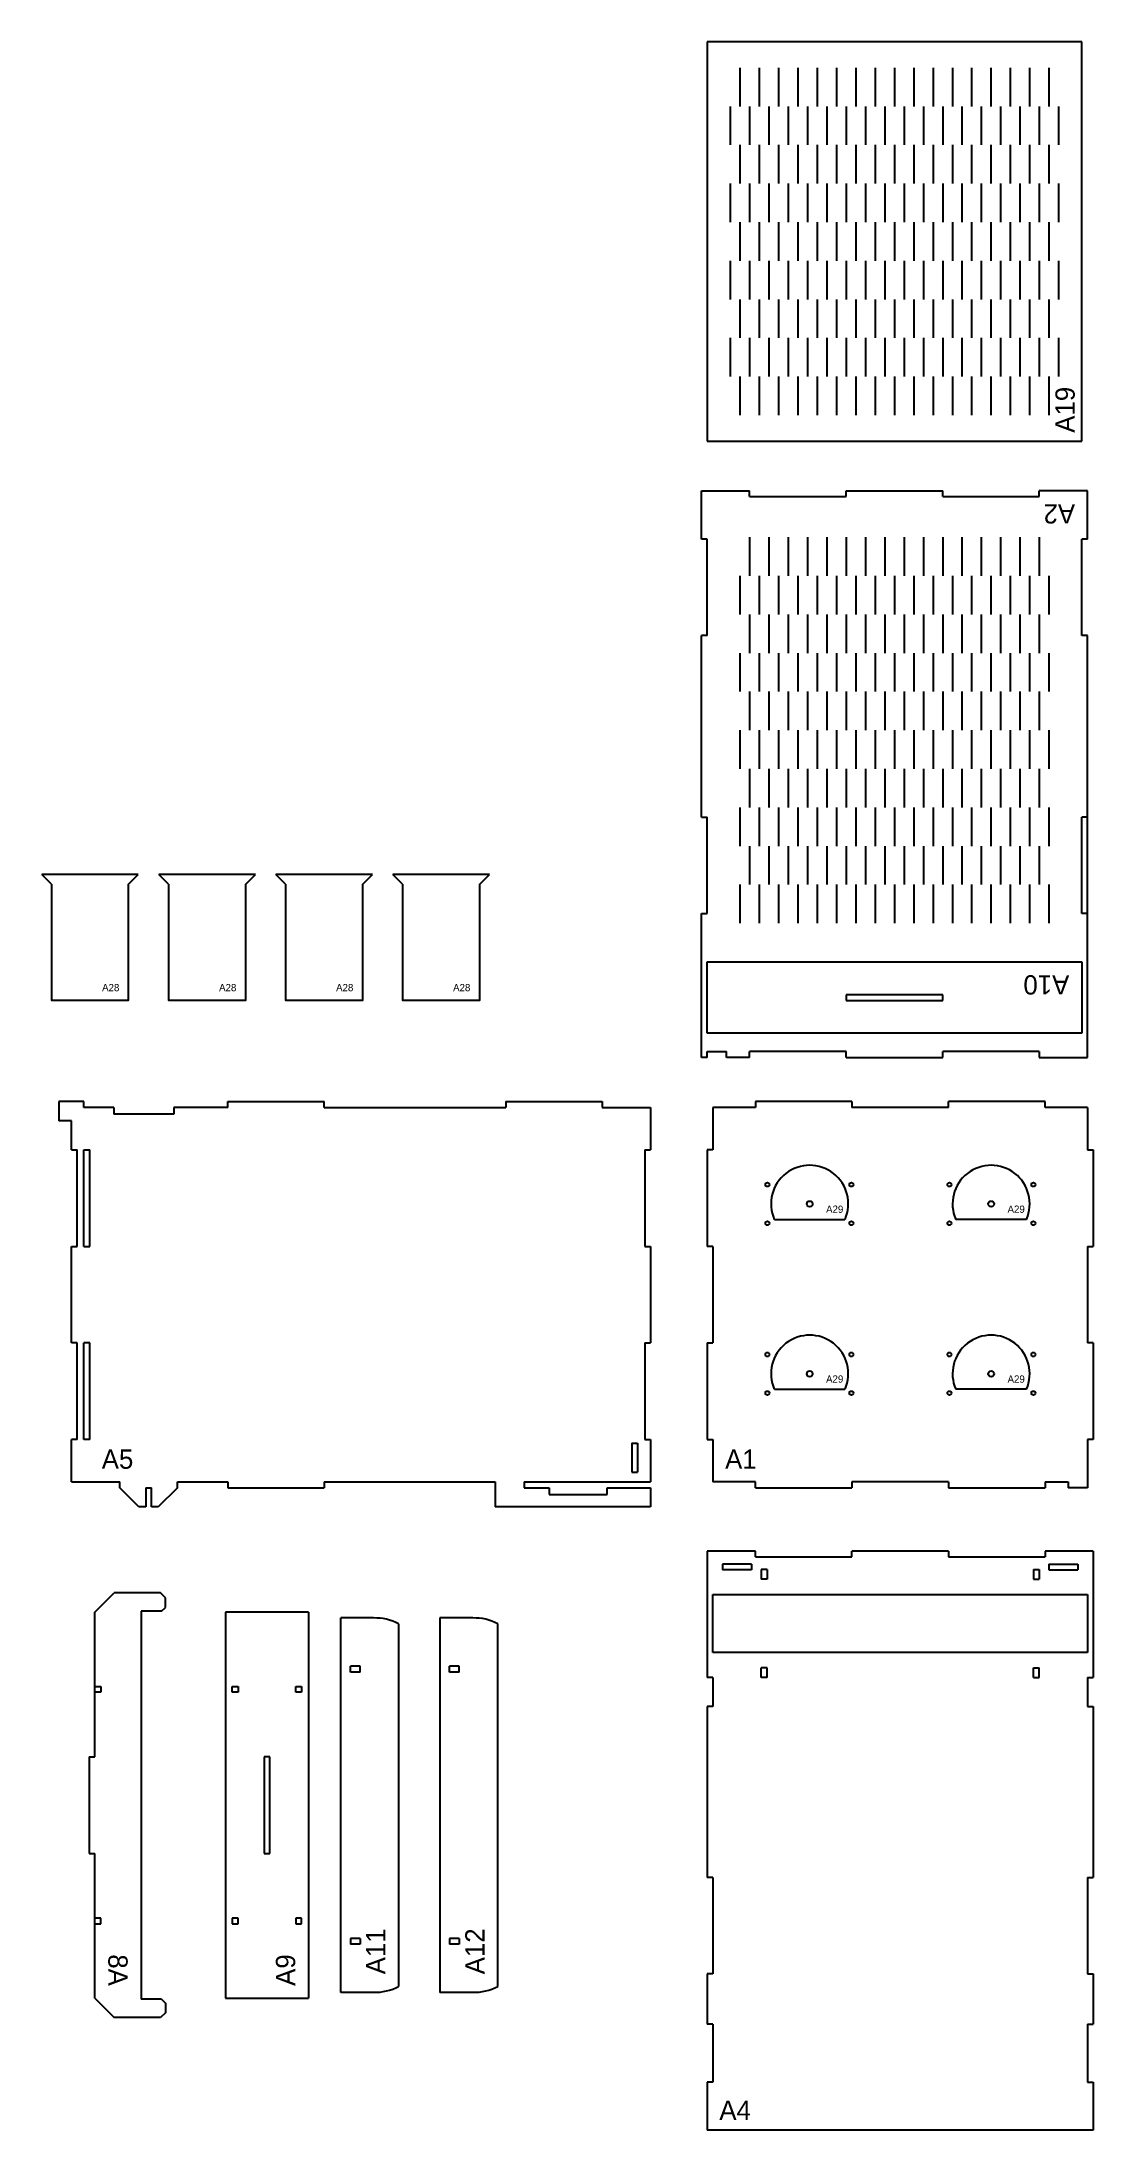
# Model space of a CAD drawing. Header units: millimetres. Extents: x -2430 to -8, y 112 to 1194.
# Drawn here: x -2430 to -1886, y 112 to 1194 of the extents above; entities that cross this region are included whole.
import ezdxf

# ---------------------------------------------------------------- set-up
doc = ezdxf.new("R2010")
doc.units = ezdxf.units.MM
doc.header["$MEASUREMENT"] = 0
for name, color, linetype in [('01. Cut Layer (3mm Plexiglass)', 5, 'Continuous'), ('02. Cut Layer (1.5mm Plexiglass)', 4, 'Continuous'), ('03. Etch Layer', 1, 'Continuous')]:
    doc.layers.add(name, color=color, linetype=linetype)

msp = doc.modelspace()

# ---------------------------------------------------------------- texts
at = {"layer": '03. Etch Layer'}
for s, rotation, p in [('A19', 90, (-1895.2, 991.6)), ('A2', 180, (-1895, 954.6)), ('A10', 180, (-1898, 710.6)), ('A11', 90, (-2252.3, 193)), ('A12', 90, (-2200.9, 193)), ('A9', 90, (-2299, 187))]:
    msp.add_text(s, height=10, rotation=rotation, dxfattribs=at).set_placement(p)
for s, height, p in [('A28', 3.75, (-2399, 702.3)), ('A28', 3.75, (-2338.4, 702.3)), ('A28', 3.75, (-2277.8, 702.3)), ('A28', 3.75, (-2217.2, 702.3)), ('A29', 3.75, (-2024, 587.5)), ('A29', 3.75, (-1930, 587.5)), ('A29', 3.75, (-2024, 499.5)), ('A29', 3.75, (-1930, 499.5)), ('A5', 10, (-2399.2, 454.9)), ('A1', 10, (-2076.3, 454.9)), ('A4', 10, (-2079.3, 117.6))]:
    msp.add_text(s, height=height, dxfattribs=at).set_placement(p)
at = {"layer": '03. Etch Layer', "extrusion": (0, 0, -1)}
msp.add_text('A8', height=10, rotation=90, dxfattribs=at).set_placement((2395.8, 187))

# ---------------------------------------------------------------- linework, layer by layer
at = {"layer": '01. Cut Layer (3mm Plexiglass)'}
for p, q in [((-1891.6, 1194.2), (-2085.6, 1194.2)), ((-2085.6, 1194.2), (-2085.6, 987.2)), ((-1891.6, 987.2), (-1891.6, 1194.2)), ((-2068.6, 1180.7), (-2068.6, 1160.7)), ((-2058.6, 1180.7), (-2058.6, 1160.7)), ((-2048.6, 1180.7), (-2048.6, 1160.7)), ((-2038.6, 1180.7), (-2038.6, 1160.7)), ((-2028.6, 1180.7), (-2028.6, 1160.7)), ((-2018.6, 1180.7), (-2018.6, 1160.7)), ((-2008.6, 1180.7), (-2008.6, 1160.7)), ((-1998.6, 1180.7), (-1998.6, 1160.7)), ((-1988.6, 1180.7), (-1988.6, 1160.7)), ((-1978.6, 1180.7), (-1978.6, 1160.7)), ((-1968.6, 1180.7), (-1968.6, 1160.7)), ((-1958.6, 1180.7), (-1958.6, 1160.7)), ((-1948.6, 1180.7), (-1948.6, 1160.7)), ((-1938.6, 1180.7), (-1938.6, 1160.7)), ((-1928.6, 1180.7), (-1928.6, 1160.7)), ((-1918.6, 1180.7), (-1918.6, 1160.7)), ((-1908.6, 1180.7), (-1908.6, 1160.7)), ((-2073.6, 1160.7), (-2073.6, 1140.7)), ((-2063.6, 1160.7), (-2063.6, 1140.7)), ((-2053.6, 1160.7), (-2053.6, 1140.7)), ((-2043.6, 1160.7), (-2043.6, 1140.7)), ((-2033.6, 1160.7), (-2033.6, 1140.7)), ((-2023.6, 1160.7), (-2023.6, 1140.7)), ((-2013.6, 1160.7), (-2013.6, 1140.7)), ((-2003.6, 1160.7), (-2003.6, 1140.7)), ((-1993.6, 1160.7), (-1993.6, 1140.7)), ((-1983.6, 1160.7), (-1983.6, 1140.7)), ((-1973.6, 1160.7), (-1973.6, 1140.7)), ((-1963.6, 1160.7), (-1963.6, 1140.7)), ((-1953.6, 1160.7), (-1953.6, 1140.7)), ((-1943.6, 1160.7), (-1943.6, 1140.7)), ((-1933.6, 1160.7), (-1933.6, 1140.7)), ((-1923.6, 1160.7), (-1923.6, 1140.7)), ((-1913.6, 1160.7), (-1913.6, 1140.7)), ((-1903.6, 1160.7), (-1903.6, 1140.7)), ((-2068.6, 1140.7), (-2068.6, 1120.7)), ((-2058.6, 1140.7), (-2058.6, 1120.7)), ((-2048.6, 1140.7), (-2048.6, 1120.7)), ((-2038.6, 1140.7), (-2038.6, 1120.7)), ((-2028.6, 1140.7), (-2028.6, 1120.7)), ((-2018.6, 1140.7), (-2018.6, 1120.7)), ((-2008.6, 1140.7), (-2008.6, 1120.7)), ((-1998.6, 1140.7), (-1998.6, 1120.7)), ((-1988.6, 1140.7), (-1988.6, 1120.7)), ((-1978.6, 1140.7), (-1978.6, 1120.7)), ((-1968.6, 1140.7), (-1968.6, 1120.7)), ((-1958.6, 1140.7), (-1958.6, 1120.7)), ((-1948.6, 1140.7), (-1948.6, 1120.7)), ((-1938.6, 1140.7), (-1938.6, 1120.7)), ((-1928.6, 1140.7), (-1928.6, 1120.7)), ((-1918.6, 1140.7), (-1918.6, 1120.7)), ((-1908.6, 1140.7), (-1908.6, 1120.7)), ((-2073.6, 1120.7), (-2073.6, 1100.7)), ((-2063.6, 1120.7), (-2063.6, 1100.7)), ((-2053.6, 1120.7), (-2053.6, 1100.7)), ((-2043.6, 1120.7), (-2043.6, 1100.7)), ((-2033.6, 1120.7), (-2033.6, 1100.7)), ((-2023.6, 1120.7), (-2023.6, 1100.7)), ((-2013.6, 1120.7), (-2013.6, 1100.7)), ((-2003.6, 1120.7), (-2003.6, 1100.7)), ((-1993.6, 1120.7), (-1993.6, 1100.7)), ((-1983.6, 1120.7), (-1983.6, 1100.7)), ((-1973.6, 1120.7), (-1973.6, 1100.7)), ((-1963.6, 1120.7), (-1963.6, 1100.7)), ((-1953.6, 1120.7), (-1953.6, 1100.7)), ((-1943.6, 1120.7), (-1943.6, 1100.7)), ((-1933.6, 1120.7), (-1933.6, 1100.7)), ((-1923.6, 1120.7), (-1923.6, 1100.7)), ((-1913.6, 1120.7), (-1913.6, 1100.7)), ((-1903.6, 1120.7), (-1903.6, 1100.7)), ((-2068.6, 1100.7), (-2068.6, 1080.7)), ((-2058.6, 1100.7), (-2058.6, 1080.7)), ((-2048.6, 1100.7), (-2048.6, 1080.7)), ((-2038.6, 1100.7), (-2038.6, 1080.7)), ((-2028.6, 1100.7), (-2028.6, 1080.7)), ((-2018.6, 1100.7), (-2018.6, 1080.7)), ((-2008.6, 1100.7), (-2008.6, 1080.7)), ((-1998.6, 1100.7), (-1998.6, 1080.7)), ((-1988.6, 1100.7), (-1988.6, 1080.7)), ((-1978.6, 1100.7), (-1978.6, 1080.7)), ((-1968.6, 1100.7), (-1968.6, 1080.7)), ((-1958.6, 1100.7), (-1958.6, 1080.7)), ((-1948.6, 1100.7), (-1948.6, 1080.7)), ((-1938.6, 1100.7), (-1938.6, 1080.7)), ((-1928.6, 1100.7), (-1928.6, 1080.7)), ((-1918.6, 1100.7), (-1918.6, 1080.7)), ((-1908.6, 1100.7), (-1908.6, 1080.7)), ((-2073.6, 1080.7), (-2073.6, 1060.7)), ((-2063.6, 1080.7), (-2063.6, 1060.7)), ((-2053.6, 1080.7), (-2053.6, 1060.7)), ((-2043.6, 1080.7), (-2043.6, 1060.7)), ((-2033.6, 1080.7), (-2033.6, 1060.7)), ((-2023.6, 1080.7), (-2023.6, 1060.7)), ((-2013.6, 1080.7), (-2013.6, 1060.7)), ((-2003.6, 1080.7), (-2003.6, 1060.7)), ((-1993.6, 1080.7), (-1993.6, 1060.7)), ((-1983.6, 1080.7), (-1983.6, 1060.7)), ((-1973.6, 1080.7), (-1973.6, 1060.7)), ((-1963.6, 1080.7), (-1963.6, 1060.7)), ((-1953.6, 1080.7), (-1953.6, 1060.7)), ((-1943.6, 1080.7), (-1943.6, 1060.7)), ((-1933.6, 1080.7), (-1933.6, 1060.7)), ((-1923.6, 1080.7), (-1923.6, 1060.7)), ((-1913.6, 1080.7), (-1913.6, 1060.7)), ((-1903.6, 1080.7), (-1903.6, 1060.7)), ((-2068.6, 1060.7), (-2068.6, 1040.7)), ((-2058.6, 1060.7), (-2058.6, 1040.7)), ((-2048.6, 1060.7), (-2048.6, 1040.7)), ((-2038.6, 1060.7), (-2038.6, 1040.7)), ((-2028.6, 1060.7), (-2028.6, 1040.7)), ((-2018.6, 1060.7), (-2018.6, 1040.7)), ((-2008.6, 1060.7), (-2008.6, 1040.7)), ((-1998.6, 1060.7), (-1998.6, 1040.7)), ((-1988.6, 1060.7), (-1988.6, 1040.7)), ((-1978.6, 1060.7), (-1978.6, 1040.7)), ((-1968.6, 1060.7), (-1968.6, 1040.7)), ((-1958.6, 1060.7), (-1958.6, 1040.7)), ((-1948.6, 1060.7), (-1948.6, 1040.7)), ((-1938.6, 1060.7), (-1938.6, 1040.7)), ((-1928.6, 1060.7), (-1928.6, 1040.7)), ((-1918.6, 1060.7), (-1918.6, 1040.7)), ((-1908.6, 1060.7), (-1908.6, 1040.7)), ((-2073.6, 1040.7), (-2073.6, 1020.7)), ((-2063.6, 1040.7), (-2063.6, 1020.7)), ((-2053.6, 1040.7), (-2053.6, 1020.7)), ((-2043.6, 1040.7), (-2043.6, 1020.7)), ((-2033.6, 1040.7), (-2033.6, 1020.7)), ((-2023.6, 1040.7), (-2023.6, 1020.7)), ((-2013.6, 1040.7), (-2013.6, 1020.7)), ((-2003.6, 1040.7), (-2003.6, 1020.7)), ((-1993.6, 1040.7), (-1993.6, 1020.7)), ((-1983.6, 1040.7), (-1983.6, 1020.7)), ((-1973.6, 1040.7), (-1973.6, 1020.7)), ((-1963.6, 1040.7), (-1963.6, 1020.7)), ((-1953.6, 1040.7), (-1953.6, 1020.7)), ((-1943.6, 1040.7), (-1943.6, 1020.7)), ((-1933.6, 1040.7), (-1933.6, 1020.7)), ((-1923.6, 1040.7), (-1923.6, 1020.7)), ((-1913.6, 1040.7), (-1913.6, 1020.7)), ((-1903.6, 1040.7), (-1903.6, 1020.7)), ((-2068.6, 1020.7), (-2068.6, 1000.7)), ((-2058.6, 1020.7), (-2058.6, 1000.7)), ((-2048.6, 1020.7), (-2048.6, 1000.7)), ((-2038.6, 1020.7), (-2038.6, 1000.7)), ((-2028.6, 1020.7), (-2028.6, 1000.7)), ((-2018.6, 1020.7), (-2018.6, 1000.7)), ((-2008.6, 1020.7), (-2008.6, 1000.7)), ((-1998.6, 1020.7), (-1998.6, 1000.7)), ((-1988.6, 1020.7), (-1988.6, 1000.7)), ((-1978.6, 1020.7), (-1978.6, 1000.7)), ((-1968.6, 1020.7), (-1968.6, 1000.7)), ((-1958.6, 1020.7), (-1958.6, 1000.7)), ((-1948.6, 1020.7), (-1948.6, 1000.7)), ((-1938.6, 1020.7), (-1938.6, 1000.7)), ((-1928.6, 1020.7), (-1928.6, 1000.7)), ((-1918.6, 1020.7), (-1918.6, 1000.7)), ((-1908.6, 1020.7), (-1908.6, 1000.7)), ((-2085.6, 987.2), (-1891.6, 987.2)), ((-2088.6, 936.5), (-2088.6, 961.5)), ((-2088.6, 961.5), (-2063.6, 961.5)), ((-2063.6, 958.5), (-2063.6, 961.5)), ((-2063.6, 958.5), (-2013.6, 958.5)), ((-2013.6, 958.5), (-2013.6, 961.5)), ((-2013.6, 961.5), (-1963.6, 961.5)), ((-1963.6, 958.5), (-1963.6, 961.5)), ((-1963.6, 958.5), (-1913.6, 958.5)), ((-1913.6, 958.5), (-1913.6, 961.5)), ((-1888.6, 961.5), (-1913.6, 961.5)), ((-1888.6, 936.5), (-1888.6, 961.5)), ((-2085.6, 936.5), (-2088.6, 936.5)), ((-2085.6, 886.5), (-2085.6, 936.5)), ((-2063.6, 937.5), (-2063.6, 917.5)), ((-2053.6, 937.5), (-2053.6, 917.5)), ((-2043.6, 937.5), (-2043.6, 917.5)), ((-2033.6, 937.5), (-2033.6, 917.5)), ((-2023.6, 937.5), (-2023.6, 917.5)), ((-2013.6, 937.5), (-2013.6, 917.5)), ((-2003.6, 937.5), (-2003.6, 917.5)), ((-1993.6, 937.5), (-1993.6, 917.5)), ((-1983.6, 937.5), (-1983.6, 917.5)), ((-1973.6, 937.5), (-1973.6, 917.5)), ((-1963.6, 937.5), (-1963.6, 917.5)), ((-1953.6, 937.5), (-1953.6, 917.5)), ((-1943.6, 937.5), (-1943.6, 917.5)), ((-1933.6, 937.5), (-1933.6, 917.5)), ((-1923.6, 937.5), (-1923.6, 917.5)), ((-1913.6, 937.5), (-1913.6, 917.5)), ((-1891.6, 886.5), (-1891.6, 936.5)), ((-1888.6, 936.5), (-1891.6, 936.5)), ((-2068.6, 917.5), (-2068.6, 897.5)), ((-2058.6, 917.5), (-2058.6, 897.5)), ((-2048.6, 917.5), (-2048.6, 897.5)), ((-2038.6, 917.5), (-2038.6, 897.5)), ((-2028.6, 917.5), (-2028.6, 897.5)), ((-2018.6, 917.5), (-2018.6, 897.5)), ((-2008.6, 917.5), (-2008.6, 897.5)), ((-1998.6, 917.5), (-1998.6, 897.5)), ((-1988.6, 917.5), (-1988.6, 897.5)), ((-1978.6, 917.5), (-1978.6, 897.5)), ((-1968.6, 917.5), (-1968.6, 897.5)), ((-1958.6, 917.5), (-1958.6, 897.5)), ((-1948.6, 917.5), (-1948.6, 897.5)), ((-1938.6, 917.5), (-1938.6, 897.5)), ((-1928.6, 917.5), (-1928.6, 897.5)), ((-1918.6, 917.5), (-1918.6, 897.5)), ((-1908.6, 917.5), (-1908.6, 897.5)), ((-2063.6, 897.5), (-2063.6, 877.5)), ((-2053.6, 897.5), (-2053.6, 877.5)), ((-2043.6, 897.5), (-2043.6, 877.5)), ((-2033.6, 897.5), (-2033.6, 877.5)), ((-2023.6, 897.5), (-2023.6, 877.5)), ((-2013.6, 897.5), (-2013.6, 877.5)), ((-2003.6, 897.5), (-2003.6, 877.5)), ((-1993.6, 897.5), (-1993.6, 877.5)), ((-1983.6, 897.5), (-1983.6, 877.5)), ((-1973.6, 897.5), (-1973.6, 877.5)), ((-1963.6, 897.5), (-1963.6, 877.5)), ((-1953.6, 897.5), (-1953.6, 877.5)), ((-1943.6, 897.5), (-1943.6, 877.5)), ((-1933.6, 897.5), (-1933.6, 877.5)), ((-1923.6, 897.5), (-1923.6, 877.5)), ((-1913.6, 897.5), (-1913.6, 877.5)), ((-2085.6, 886.5), (-2088.6, 886.5)), ((-2088.6, 792.5), (-2088.6, 886.5)), ((-2068.6, 877.5), (-2068.6, 857.5)), ((-2058.6, 877.5), (-2058.6, 857.5)), ((-2048.6, 877.5), (-2048.6, 857.5)), ((-2038.6, 877.5), (-2038.6, 857.5)), ((-2028.6, 877.5), (-2028.6, 857.5)), ((-2018.6, 877.5), (-2018.6, 857.5)), ((-2008.6, 877.5), (-2008.6, 857.5)), ((-1998.6, 877.5), (-1998.6, 857.5)), ((-1988.6, 877.5), (-1988.6, 857.5)), ((-1978.6, 877.5), (-1978.6, 857.5)), ((-1968.6, 877.5), (-1968.6, 857.5)), ((-1958.6, 877.5), (-1958.6, 857.5)), ((-1948.6, 877.5), (-1948.6, 857.5)), ((-1938.6, 877.5), (-1938.6, 857.5)), ((-1928.6, 877.5), (-1928.6, 857.5)), ((-1918.6, 877.5), (-1918.6, 857.5)), ((-1908.6, 877.5), (-1908.6, 857.5)), ((-1888.6, 886.5), (-1891.6, 886.5)), ((-1888.6, 668), (-1888.6, 886.5)), ((-2063.6, 857.5), (-2063.6, 837.5)), ((-2053.6, 857.5), (-2053.6, 837.5)), ((-2043.6, 857.5), (-2043.6, 837.5)), ((-2033.6, 857.5), (-2033.6, 837.5)), ((-2023.6, 857.5), (-2023.6, 837.5)), ((-2013.6, 857.5), (-2013.6, 837.5)), ((-2003.6, 857.5), (-2003.6, 837.5)), ((-1993.6, 857.5), (-1993.6, 837.5)), ((-1983.6, 857.5), (-1983.6, 837.5)), ((-1973.6, 857.5), (-1973.6, 837.5)), ((-1963.6, 857.5), (-1963.6, 837.5)), ((-1953.6, 857.5), (-1953.6, 837.5)), ((-1943.6, 857.5), (-1943.6, 837.5)), ((-1933.6, 857.5), (-1933.6, 837.5)), ((-1923.6, 857.5), (-1923.6, 837.5)), ((-1913.6, 857.5), (-1913.6, 837.5)), ((-2068.6, 837.5), (-2068.6, 817.5)), ((-2058.6, 837.5), (-2058.6, 817.5)), ((-2048.6, 837.5), (-2048.6, 817.5)), ((-2038.6, 837.5), (-2038.6, 817.5)), ((-2028.6, 837.5), (-2028.6, 817.5)), ((-2018.6, 837.5), (-2018.6, 817.5)), ((-2008.6, 837.5), (-2008.6, 817.5)), ((-1998.6, 837.5), (-1998.6, 817.5)), ((-1988.6, 837.5), (-1988.6, 817.5)), ((-1978.6, 837.5), (-1978.6, 817.5)), ((-1968.6, 837.5), (-1968.6, 817.5)), ((-1958.6, 837.5), (-1958.6, 817.5)), ((-1948.6, 837.5), (-1948.6, 817.5)), ((-1938.6, 837.5), (-1938.6, 817.5)), ((-1928.6, 837.5), (-1928.6, 817.5)), ((-1918.6, 837.5), (-1918.6, 817.5)), ((-1908.6, 837.5), (-1908.6, 817.5)), ((-2063.6, 817.5), (-2063.6, 797.5)), ((-2053.6, 817.5), (-2053.6, 797.5)), ((-2043.6, 817.5), (-2043.6, 797.5)), ((-2033.6, 817.5), (-2033.6, 797.5)), ((-2023.6, 817.5), (-2023.6, 797.5)), ((-2013.6, 817.5), (-2013.6, 797.5)), ((-2003.6, 817.5), (-2003.6, 797.5)), ((-1993.6, 817.5), (-1993.6, 797.5)), ((-1983.6, 817.5), (-1983.6, 797.5)), ((-1973.6, 817.5), (-1973.6, 797.5)), ((-1963.6, 817.5), (-1963.6, 797.5)), ((-1953.6, 817.5), (-1953.6, 797.5)), ((-1943.6, 817.5), (-1943.6, 797.5)), ((-1933.6, 817.5), (-1933.6, 797.5)), ((-1923.6, 817.5), (-1923.6, 797.5)), ((-1913.6, 817.5), (-1913.6, 797.5)), ((-2088.6, 792.5), (-2085.6, 792.5)), ((-2085.6, 742.5), (-2085.6, 792.5)), ((-2068.6, 797.5), (-2068.6, 777.5)), ((-2058.6, 797.5), (-2058.6, 777.5)), ((-2048.6, 797.5), (-2048.6, 777.5)), ((-2038.6, 797.5), (-2038.6, 777.5)), ((-2028.6, 797.5), (-2028.6, 777.5)), ((-2018.6, 797.5), (-2018.6, 777.5)), ((-2008.6, 797.5), (-2008.6, 777.5)), ((-1998.6, 797.5), (-1998.6, 777.5)), ((-1988.6, 797.5), (-1988.6, 777.5)), ((-1978.6, 797.5), (-1978.6, 777.5)), ((-1968.6, 797.5), (-1968.6, 777.5)), ((-1958.6, 797.5), (-1958.6, 777.5)), ((-1948.6, 797.5), (-1948.6, 777.5)), ((-1938.6, 797.5), (-1938.6, 777.5)), ((-1928.6, 797.5), (-1928.6, 777.5)), ((-1918.6, 797.5), (-1918.6, 777.5)), ((-1908.6, 797.5), (-1908.6, 777.5)), ((-1891.6, 742.5), (-1891.6, 792.5)), ((-1888.6, 792.5), (-1891.6, 792.5)), ((-2063.6, 777.5), (-2063.6, 757.5)), ((-2053.6, 777.5), (-2053.6, 757.5)), ((-2043.6, 777.5), (-2043.6, 757.5)), ((-2033.6, 777.5), (-2033.6, 757.5)), ((-2023.6, 777.5), (-2023.6, 757.5)), ((-2013.6, 777.5), (-2013.6, 757.5)), ((-2003.6, 777.5), (-2003.6, 757.5)), ((-1993.6, 777.5), (-1993.6, 757.5)), ((-1983.6, 777.5), (-1983.6, 757.5)), ((-1973.6, 777.5), (-1973.6, 757.5)), ((-1963.6, 777.5), (-1963.6, 757.5)), ((-1953.6, 777.5), (-1953.6, 757.5)), ((-1943.6, 777.5), (-1943.6, 757.5)), ((-1933.6, 777.5), (-1933.6, 757.5)), ((-1923.6, 777.5), (-1923.6, 757.5)), ((-1913.6, 777.5), (-1913.6, 757.5)), ((-2068.6, 757.5), (-2068.6, 737.5)), ((-2058.6, 757.5), (-2058.6, 737.5)), ((-2048.6, 757.5), (-2048.6, 737.5)), ((-2038.6, 757.5), (-2038.6, 737.5)), ((-2028.6, 757.5), (-2028.6, 737.5)), ((-2018.6, 757.5), (-2018.6, 737.5)), ((-2008.6, 757.5), (-2008.6, 737.5)), ((-1998.6, 757.5), (-1998.6, 737.5)), ((-1988.6, 757.5), (-1988.6, 737.5)), ((-1978.6, 757.5), (-1978.6, 737.5)), ((-1968.6, 757.5), (-1968.6, 737.5)), ((-1958.6, 757.5), (-1958.6, 737.5)), ((-1948.6, 757.5), (-1948.6, 737.5)), ((-1938.6, 757.5), (-1938.6, 737.5)), ((-1928.6, 757.5), (-1928.6, 737.5)), ((-1918.6, 757.5), (-1918.6, 737.5)), ((-1908.6, 757.5), (-1908.6, 737.5)), ((-2088.6, 742.5), (-2085.6, 742.5)), ((-2088.6, 668), (-2088.6, 742.5)), ((-1888.6, 742.5), (-1891.6, 742.5)), ((-1963.6, 700.5), (-2013.6, 700.5)), ((-2013.6, 700.5), (-2013.6, 697.5)), ((-2013.6, 697.5), (-1963.6, 697.5)), ((-1963.6, 697.5), (-1963.6, 700.5)), ((-2085.6, 671), (-2075.6, 671)), ((-2085.6, 668), (-2085.6, 671)), ((-2075.6, 668), (-2075.6, 671)), ((-2063.6, 668), (-2063.6, 671)), ((-2013.6, 671), (-2063.6, 671)), ((-2013.6, 668), (-2013.6, 671)), ((-1963.6, 668), (-1963.6, 671)), ((-1913.6, 671), (-1963.6, 671)), ((-1913.6, 671), (-1913.6, 668)), ((-2085.6, 668), (-2088.6, 668)), ((-2063.6, 668), (-2075.6, 668)), ((-2013.6, 668), (-1963.6, 668)), ((-1913.6, 668), (-1888.6, 668)), ((-2408.4, 645.1), (-2421.4, 645.1)), ((-2421.4, 645.1), (-2421.4, 635.1)), ((-2408.4, 642.1), (-2408.4, 645.1)), ((-2392.9, 642.1), (-2408.4, 642.1)), ((-2392.9, 642.1), (-2392.9, 638.6)), ((-2361.9, 638.6), (-2392.9, 638.6)), ((-2333.9, 642.1), (-2361.9, 642.1)), ((-2361.9, 642.1), (-2361.9, 638.6)), ((-2333.9, 645.1), (-2283.9, 645.1)), ((-2333.9, 642.1), (-2333.9, 645.1)), ((-2283.9, 642.1), (-2283.9, 645.1)), ((-2283.9, 642.1), (-2189.9, 642.1)), ((-2189.9, 645.1), (-2139.9, 645.1)), ((-2189.9, 645.1), (-2189.9, 642.1)), ((-2139.9, 645.1), (-2139.9, 642.1)), ((-2139.9, 642.1), (-2114.9, 642.1)), ((-2114.9, 642.1), (-2114.9, 620.1)), ((-2060.6, 642.1), (-2082.6, 642.1)), ((-2082.6, 642.1), (-2082.6, 620.1)), ((-2060.6, 645.1), (-2060.6, 642.1)), ((-2010.6, 645.1), (-2060.6, 645.1)), ((-2010.6, 645.1), (-2010.6, 642.1)), ((-1960.6, 642.1), (-2010.6, 642.1)), ((-1960.6, 642.1), (-1960.6, 645.1)), ((-1910.6, 645.1), (-1960.6, 645.1)), ((-1910.6, 642.1), (-1910.6, 645.1)), ((-1888.6, 642.1), (-1910.6, 642.1)), ((-1888.6, 642.1), (-1888.6, 620.1)), ((-2414.9, 635.1), (-2421.4, 635.1)), ((-2414.9, 620.1), (-2414.9, 635.1)), ((-2414.9, 620.1), (-2411.9, 620.1)), ((-2411.9, 570.1), (-2411.9, 620.1)), ((-2408.4, 620.1), (-2405.4, 620.1)), ((-2408.4, 570.1), (-2408.4, 620.1)), ((-2405.4, 570.1), (-2405.4, 620.1)), ((-2117.9, 620.1), (-2117.9, 570.1)), ((-2117.9, 620.1), (-2114.9, 620.1)), ((-2085.6, 620.1), (-2085.6, 570.1)), ((-2082.6, 620.1), (-2085.6, 620.1)), ((-1888.6, 620.1), (-1885.6, 620.1)), ((-1885.6, 620.1), (-1885.6, 570.1)), ((-2050.8, 584.1), (-2014.2, 584.1)), ((-1920.2, 584.1), (-1956.8, 584.1)), ((-2414.9, 570.1), (-2411.9, 570.1)), ((-2414.9, 520.1), (-2414.9, 570.1)), ((-2408.4, 570.1), (-2405.4, 570.1)), ((-2117.9, 570.1), (-2114.9, 570.1)), ((-2114.9, 570.1), (-2114.9, 520.1)), ((-2082.6, 570.1), (-2085.6, 570.1)), ((-2082.6, 570.1), (-2082.6, 520.1)), ((-1888.6, 570.1), (-1888.6, 520.1)), ((-1888.6, 570.1), (-1885.6, 570.1)), ((-2411.9, 520.1), (-2414.9, 520.1)), ((-2411.9, 470.1), (-2411.9, 520.1)), ((-2405.4, 520.1), (-2408.4, 520.1)), ((-2408.4, 470.1), (-2408.4, 520.1)), ((-2405.4, 470.1), (-2405.4, 520.1)), ((-2117.9, 520.1), (-2117.9, 470.1)), ((-2117.9, 520.1), (-2114.9, 520.1)), ((-2085.6, 520.1), (-2082.6, 520.1)), ((-2085.6, 520.1), (-2085.6, 470.1)), ((-1885.6, 520.1), (-1888.6, 520.1)), ((-1885.6, 520.1), (-1885.6, 470.1)), ((-2050.8, 496.1), (-2014.2, 496.1)), ((-1920.2, 496.1), (-1956.8, 496.1)), ((-2411.9, 470.1), (-2414.9, 470.1)), ((-2414.9, 448.1), (-2414.9, 470.1)), ((-2405.4, 470.1), (-2408.4, 470.1)), ((-2124.6, 468.1), (-2124.6, 453.1)), ((-2124.6, 468.1), (-2121.6, 468.1)), ((-2121.6, 468.1), (-2121.6, 453.1)), ((-2117.9, 470.1), (-2114.9, 470.1)), ((-2114.9, 470.1), (-2114.9, 448.1)), ((-2085.6, 470.1), (-2082.6, 470.1)), ((-2082.6, 470.1), (-2082.6, 448.1)), ((-1885.6, 470.1), (-1888.6, 470.1)), ((-1888.6, 470.1), (-1888.6, 445.1)), ((-2414.9, 448.1), (-2389.9, 448.1)), ((-2389.9, 445.1), (-2389.9, 448.1)), ((-2379.9, 435.1), (-2389.9, 445.1)), ((-2376.4, 445.1), (-2376.4, 435.1)), ((-2376.4, 445.1), (-2373.4, 445.1)), ((-2373.4, 435.1), (-2373.4, 445.1)), ((-2359.9, 445.1), (-2369.9, 435.1)), ((-2359.9, 448.1), (-2333.9, 448.1)), ((-2359.9, 445.1), (-2359.9, 448.1)), ((-2333.9, 448.1), (-2333.9, 445.1)), ((-2333.9, 445.1), (-2283.9, 445.1)), ((-2283.9, 448.1), (-2195.4, 448.1)), ((-2283.9, 448.1), (-2283.9, 445.1)), ((-2195.4, 448.1), (-2195.4, 435.1)), ((-2180.4, 448.1), (-2180.4, 445.1)), ((-2180.4, 448.1), (-2114.9, 448.1)), ((-2180.4, 445.1), (-2167.4, 445.1)), ((-2167.4, 445.1), (-2167.4, 441.6)), ((-2137.4, 445.1), (-2114.9, 445.1)), ((-2137.4, 441.6), (-2137.4, 445.1)), ((-2124.6, 453.1), (-2121.6, 453.1)), ((-2114.9, 445.1), (-2114.9, 435.1)), ((-2060.6, 448.1), (-2082.6, 448.1)), ((-2060.6, 445.1), (-2060.6, 448.1)), ((-2060.6, 445.1), (-2010.6, 445.1)), ((-1960.6, 448.1), (-2010.6, 448.1)), ((-2010.6, 448.1), (-2010.6, 445.1)), ((-1960.6, 448.1), (-1960.6, 445.1)), ((-1960.6, 445.1), (-1910.6, 445.1)), ((-1910.6, 448.1), (-1910.6, 445.1)), ((-1910.6, 448.1), (-1898.6, 448.1)), ((-1898.6, 448.1), (-1898.6, 445.1)), ((-1888.6, 445.1), (-1898.6, 445.1)), ((-2376.4, 435.1), (-2379.9, 435.1)), ((-2369.9, 435.1), (-2373.4, 435.1)), ((-2114.9, 435.1), (-2195.4, 435.1)), ((-2167.4, 441.6), (-2137.4, 441.6)), ((-2085.6, 412.2), (-2085.6, 346.7)), ((-2060.6, 412.2), (-2085.6, 412.2)), ((-2060.6, 409.2), (-2060.6, 412.2)), ((-2010.6, 409.2), (-2010.6, 412.2)), ((-1960.6, 412.2), (-2010.6, 412.2)), ((-1960.6, 412.2), (-1960.6, 409.2)), ((-1910.6, 412.2), (-1910.6, 409.2)), ((-1885.6, 412.2), (-1910.6, 412.2)), ((-1885.6, 412.2), (-1885.6, 346.7)), ((-2062.6, 405.5), (-2077.6, 405.5)), ((-2077.6, 405.5), (-2077.6, 402.5)), ((-2062.6, 402.5), (-2077.6, 402.5)), ((-2062.6, 405.5), (-2062.6, 402.5)), ((-2060.6, 409.2), (-2010.6, 409.2)), ((-2054.6, 402.7), (-2057.6, 402.7)), ((-2057.6, 402.7), (-2057.6, 397.7)), ((-2054.6, 402.7), (-2054.6, 397.7)), ((-1960.6, 409.2), (-1910.6, 409.2)), ((-1916.6, 402.7), (-1913.6, 402.7)), ((-1916.6, 402.7), (-1916.6, 397.7)), ((-1913.6, 402.7), (-1913.6, 397.7)), ((-1908.6, 405.5), (-1908.6, 402.5)), ((-1908.6, 405.5), (-1893.6, 405.5)), ((-1908.6, 402.5), (-1893.6, 402.5)), ((-1893.6, 405.5), (-1893.6, 402.5)), ((-2402.7, 380.6), (-2392.7, 390.6)), ((-2368.7, 390.6), (-2392.7, 390.6)), ((-2366.2, 388.1), (-2368.7, 390.6)), ((-2082.6, 389.7), (-1888.6, 389.7)), ((-2082.6, 359.7), (-2082.6, 389.7)), ((-2054.6, 397.7), (-2057.6, 397.7)), ((-1916.6, 397.7), (-1913.6, 397.7)), ((-1888.6, 389.7), (-1888.6, 359.7)), ((-2402.7, 305.6), (-2402.7, 380.6)), ((-2368.2, 381.1), (-2378.7, 381.1)), ((-2378.7, 381.1), (-2378.7, 180.1)), ((-2368.2, 381.1), (-2366.2, 383.1)), ((-2366.2, 383.1), (-2366.2, 388.1)), ((-2292.1, 380.6), (-2335.1, 380.6)), ((-2335.1, 380.6), (-2335.1, 180.6)), ((-2292.1, 380.6), (-2292.1, 180.6)), ((-2275.4, 183.6), (-2275.4, 377.6)), ((-2258.4, 377.6), (-2275.4, 377.6)), ((-2245.4, 374.6), (-2245.4, 186.6)), ((-2224, 377.6), (-2224, 183.6)), ((-2207, 377.6), (-2224, 377.6)), ((-2194, 186.6), (-2194, 374.6)), ((-1888.6, 359.7), (-2082.6, 359.7)), ((-2270.4, 349.6), (-2270.4, 352.6)), ((-2265.4, 352.6), (-2270.4, 352.6)), ((-2265.4, 349.6), (-2270.4, 349.6)), ((-2265.4, 349.6), (-2265.4, 352.6)), ((-2219, 349.6), (-2219, 352.6)), ((-2214, 352.6), (-2219, 352.6)), ((-2214, 349.6), (-2219, 349.6)), ((-2214, 349.6), (-2214, 352.6)), ((-2082.6, 346.7), (-2085.6, 346.7)), ((-2082.6, 346.7), (-2082.6, 331.7)), ((-2054.6, 351.7), (-2057.6, 351.7)), ((-2057.6, 346.7), (-2057.6, 351.7)), ((-2054.6, 346.7), (-2057.6, 346.7)), ((-2054.6, 346.7), (-2054.6, 351.7)), ((-1916.6, 351.7), (-1913.6, 351.7)), ((-1916.6, 346.7), (-1916.6, 351.7)), ((-1916.6, 346.7), (-1913.6, 346.7)), ((-1913.6, 346.7), (-1913.6, 351.7)), ((-1888.6, 346.7), (-1885.6, 346.7)), ((-1888.6, 346.7), (-1888.6, 331.7)), ((-2402.7, 342.1), (-2399.7, 342.1)), ((-2399.7, 339.1), (-2402.7, 339.1)), ((-2399.7, 342.1), (-2399.7, 339.1)), ((-2331.6, 342.1), (-2328.6, 342.1)), ((-2331.6, 339.1), (-2331.6, 342.1)), ((-2328.6, 339.1), (-2331.6, 339.1)), ((-2328.6, 342.1), (-2328.6, 339.1)), ((-2298.7, 342.1), (-2295.7, 342.1)), ((-2298.7, 339.1), (-2298.7, 342.1)), ((-2295.7, 339.1), (-2298.7, 339.1)), ((-2295.7, 342.1), (-2295.7, 339.1)), ((-2085.6, 331.7), (-2085.6, 243.2)), ((-2082.6, 331.7), (-2085.6, 331.7)), ((-1888.6, 331.7), (-1885.6, 331.7)), ((-1885.6, 331.7), (-1885.6, 243.2)), ((-2405.7, 305.6), (-2402.7, 305.6)), ((-2405.7, 305.6), (-2405.7, 255.6)), ((-2312.1, 305.6), (-2315.1, 305.6)), ((-2315.1, 305.6), (-2315.1, 255.6)), ((-2312.1, 255.6), (-2312.1, 305.6)), ((-2405.7, 255.6), (-2402.7, 255.6)), ((-2402.7, 180.6), (-2402.7, 255.6)), ((-2315.1, 255.6), (-2312.1, 255.6)), ((-2082.6, 243.2), (-2085.6, 243.2)), ((-2082.6, 243.2), (-2082.6, 193.2)), ((-1888.6, 243.2), (-1885.6, 243.2)), ((-1888.6, 243.2), (-1888.6, 193.2)), ((-2399.7, 222.1), (-2402.7, 222.1)), ((-2402.7, 219.1), (-2399.7, 219.1)), ((-2399.7, 219.1), (-2399.7, 222.1)), ((-2328.6, 222.1), (-2331.6, 222.1)), ((-2331.6, 222.1), (-2331.6, 219.1)), ((-2331.6, 219.1), (-2328.6, 219.1)), ((-2328.6, 219.1), (-2328.6, 222.1)), ((-2295.7, 222.1), (-2298.7, 222.1)), ((-2298.7, 222.1), (-2298.7, 219.1)), ((-2298.7, 219.1), (-2295.7, 219.1)), ((-2295.7, 219.1), (-2295.7, 222.1)), ((-2265.4, 211.6), (-2270.4, 211.6)), ((-2270.4, 211.6), (-2270.4, 208.6)), ((-2265.4, 208.6), (-2270.4, 208.6)), ((-2265.4, 211.6), (-2265.4, 208.6)), ((-2214, 211.6), (-2219, 211.6)), ((-2219, 211.6), (-2219, 208.6)), ((-2214, 208.6), (-2219, 208.6)), ((-2214, 211.6), (-2214, 208.6)), ((-2082.6, 193.2), (-2085.6, 193.2)), ((-2085.6, 193.2), (-2085.6, 167.2)), ((-1888.6, 193.2), (-1885.6, 193.2)), ((-1885.6, 193.2), (-1885.6, 167.2)), ((-2402.7, 180.6), (-2392.7, 170.6)), ((-2368.2, 180.1), (-2378.7, 180.1)), ((-2366.2, 173.1), (-2368.7, 170.6)), ((-2368.2, 180.1), (-2366.2, 178.1)), ((-2366.2, 178.1), (-2366.2, 173.1)), ((-2335.1, 180.6), (-2292.1, 180.6)), ((-2258.4, 183.6), (-2275.4, 183.6)), ((-2207, 183.6), (-2224, 183.6)), ((-2368.7, 170.6), (-2392.7, 170.6)), ((-2082.6, 167.2), (-2085.6, 167.2)), ((-2082.6, 167.2), (-2082.6, 137.2)), ((-1888.6, 167.2), (-1888.6, 137.2)), ((-1888.6, 167.2), (-1885.6, 167.2)), ((-2085.6, 137.2), (-2085.6, 112.2)), ((-2082.6, 137.2), (-2085.6, 137.2)), ((-1888.6, 137.2), (-1885.6, 137.2)), ((-1885.6, 137.2), (-1885.6, 112.2)), ((-1885.6, 112.2), (-2085.6, 112.2))]:
    msp.add_line(p, q, dxfattribs=at)
for centre, radius in [((-2054.4, 602.1), 1.05), ((-2010.9, 602.1), 1.05), ((-1960.1, 602.1), 1.05), ((-1916.6, 602.1), 1.05), ((-2032.5, 592.1), 1.5), ((-1938.5, 592.1), 1.5), ((-2054.4, 582.1), 1.05), ((-2010.9, 582.1), 1.05), ((-1960.1, 582.1), 1.05), ((-1916.6, 582.1), 1.05), ((-2054.4, 514.1), 1.05), ((-2010.9, 514.1), 1.05), ((-1960.1, 514.1), 1.05), ((-1916.6, 514.1), 1.05), ((-2032.5, 504.1), 1.5), ((-1938.5, 504.1), 1.5), ((-2054.4, 494.1), 1.05), ((-2010.9, 494.1), 1.05), ((-1960.1, 494.1), 1.05), ((-1916.6, 494.1), 1.05)]:
    msp.add_circle(centre, radius, dxfattribs=at)
for centre, radius, start, end in [((-2032.5, 592.1), 20, 336.4218, 203.5782), ((-1938.5, 592.1), 20, 336.4218, 203.5782), ((-2032.5, 504.1), 20, 336.4218, 203.5782), ((-1938.5, 504.1), 20, 336.4218, 203.5782), ((-2257.7, 351), 26.6, 62.4999, 91.5109), ((-2206.3, 351), 26.6, 62.4999, 91.5109), ((-2257.7, 210.3), 26.6, 268.4891, 297.5001), ((-2206.3, 210.3), 26.6, 268.4891, 297.5001)]:
    msp.add_arc(centre, radius, start, end, dxfattribs=at)
for points in [[(-2085.6, 680.5), (-2085.6, 699), (-2085.6, 717.5)], [(-2085.6, 717.5), (-1988.6, 717.5), (-1891.6, 717.5)], [(-1891.6, 717.5), (-1891.6, 699), (-1891.6, 680.5)], [(-1891.6, 680.5), (-1988.6, 680.5), (-2085.6, 680.5)]]:
    msp.add_open_spline(points, degree=2, dxfattribs=at)
at = {"layer": '02. Cut Layer (1.5mm Plexiglass)'}
for p, q in [((-2425.3, 757.7), (-2430.3, 762.7)), ((-2385.3, 757.7), (-2380.3, 762.7)), ((-2364.6, 757.7), (-2369.6, 762.7)), ((-2324.6, 757.7), (-2319.6, 762.7)), ((-2304, 757.7), (-2309, 762.7)), ((-2264, 757.7), (-2259, 762.7)), ((-2243.4, 757.7), (-2248.4, 762.7)), ((-2203.4, 757.7), (-2198.4, 762.7))]:
    msp.add_line(p, q, dxfattribs=at)
for points in [[(-2380.3, 762.7), (-2430.3, 762.7)], [(-2425.3, 757.7), (-2425.3, 697.7), (-2385.3, 697.7), (-2385.3, 757.7)], [(-2319.6, 762.7), (-2369.6, 762.7)], [(-2364.6, 757.7), (-2364.6, 697.7), (-2324.6, 697.7), (-2324.6, 757.7)], [(-2259, 762.7), (-2309, 762.7)], [(-2304, 757.7), (-2304, 697.7), (-2264, 697.7), (-2264, 757.7)], [(-2198.4, 762.7), (-2248.4, 762.7)], [(-2243.4, 757.7), (-2243.4, 697.7), (-2203.4, 697.7), (-2203.4, 757.7)]]:
    msp.add_lwpolyline(points, dxfattribs=at)

msp.set_redraw_order([(e.dxf.handle, doc.entitydb.next_handle()) for e in msp.query("TEXT MTEXT ATTDEF DIMENSION ARC_DIMENSION")])  # texts and dimensions are drawn at this point

doc.saveas('drawing.dxf')
